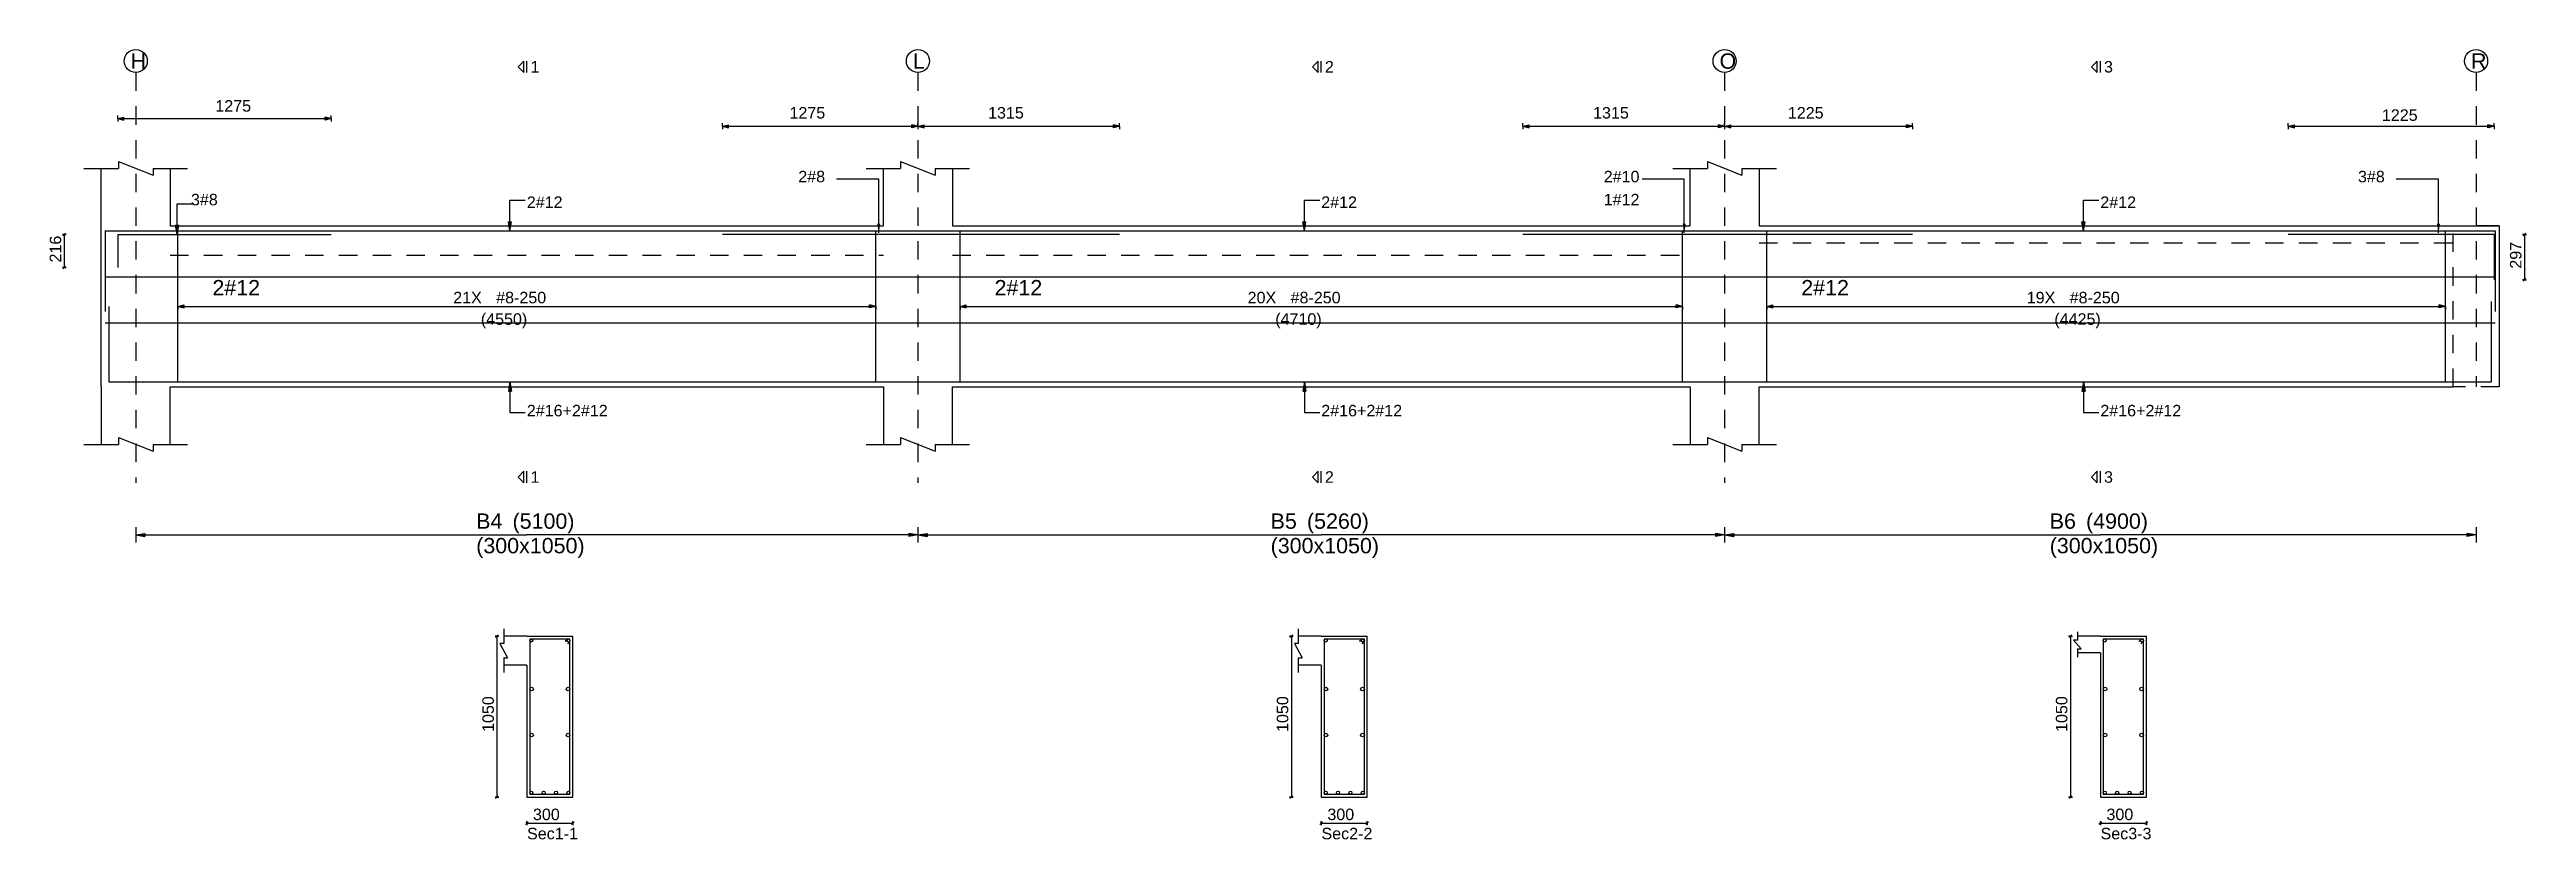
# Model space of a CAD drawing. Extents: x 0 to 98, y 3 to 248.
# Drawn here: x 0.44 to 16.59, y 86.4 to 91.56 of the extents above; entities that cross this region are included whole.
import ezdxf

# ---------------------------------------------------------------- set-up
doc = ezdxf.new("R2010")
doc.units = 0
doc.linetypes.add('ACAD_ISO02W100', pattern=[15, 12, -3])
for name, color, linetype in [('Axisline', 1, 'CONTINUOUS'), ('Axisline_Name', 2, 'CONTINUOUS'), ('Beam_bottombarlabeling', 2, 'CONTINUOUS'), ('Beam_Cross_Label', 4, 'CONTINUOUS'), ('Beam_CrossSection', 2, 'CONTINUOUS'), ('Beam_Dimensions_LS', 3, 'CONTINUOUS'), ('Beam_NameLS', 6, 'CONTINUOUS'), ('Beam_topbarsLabeling', 2, 'CONTINUOUS'), ('dim_all', 7, 'CONTINUOUS'), ('Extra_Topsteel_Labeling', 2, 'CONTINUOUS'), ('Extrabars', 7, 'CONTINUOUS'), ('Longsection', 2, 'CONTINUOUS'), ('main_botbars', 4, 'CONTINUOUS'), ('main_topbars', 4, 'CONTINUOUS'), ('SecondaryBeam', 2, 'CONTINUOUS'), ('SectionLine', 4, 'CONTINUOUS'), ('Sidefacebar', 140, 'CONTINUOUS'), ('Slabline', 253, 'CONTINUOUS'), ('span_dim', 7, 'CONTINUOUS'), ('spanline', 7, 'CONTINUOUS'), ('Stirrup_bar', 1, 'CONTINUOUS'), ('Stirrup_Dia_Spacing', 2, 'CONTINUOUS'), ('Stirrup_Length', 7, 'CONTINUOUS'), ('Stirrup_Numbers', 2, 'CONTINUOUS')]:
    doc.layers.add(name, color=color, linetype=linetype)
doc.styles.add('STRUDS_Arial', font='ARIAL.TTF', dxfattribs={"height": 0.04})

msp = doc.modelspace()

# ---------------------------------------------------------------- texts
at = {"layer": 'Axisline_Name', "style": 'STRUDS_Arial'}
for s, p in [('H', (0.967, 91.43)), ('L', (6.067, 91.43)), ('O', (11.327, 91.43)), ('R', (16.227, 91.43))]:
    msp.add_text(s, height=0.1, dxfattribs=at).set_placement(p)
at = {"layer": 'Beam_bottombarlabeling', "style": 'STRUDS_Arial'}
for p in [(3.55, 89.163), (8.73, 89.163), (13.81, 89.163)]:
    msp.add_text('2#16+2#12', height=0.075, dxfattribs=at).set_placement(p)
at = {"layer": 'Beam_Cross_Label', "style": 'STRUDS_Arial'}
for s, p in [('Sec1-1', (3.5515, 86.405)), ('Sec2-2', (8.7315, 86.405)), ('Sec3-3', (13.8115, 86.405))]:
    msp.add_text(s, height=0.075, dxfattribs=at).set_placement(p)
at = {"layer": 'Beam_Dimensions_LS', "style": 'STRUDS_Arial'}
for p in [(3.22, 88.27), (8.4, 88.27), (13.48, 88.27)]:
    msp.add_text('(300x1050)', height=0.1, dxfattribs=at).set_placement(p)
at = {"layer": 'Beam_NameLS', "style": 'STRUDS_Arial'}
for s, p in [('B4', (3.22, 88.43)), ('B5', (8.4, 88.43)), ('B6', (13.48, 88.43))]:
    msp.add_text(s, height=0.1, dxfattribs=at).set_placement(p)
at = {"layer": 'Beam_topbarsLabeling', "style": 'STRUDS_Arial'}
for p in [(3.55, 90.522), (8.73, 90.522), (13.81, 90.522)]:
    msp.add_text('2#12', height=0.075, dxfattribs=at).set_placement(p)
at = {"layer": 'dim_all', "style": 'STRUDS_Arial'}
for s, p in [('1275', (1.519, 91.15)), ('1275', (5.2625, 91.105)), ('1315', (6.5575, 91.105)), ('1315', (10.5025, 91.105)), ('1315', (10.5025, 91.105)), ('1225', (11.7725, 91.105)), ('1225', (11.7725, 91.105)), ('1225', (15.646, 91.09)), ('300', (3.59, 86.53)), ('300', (8.77, 86.53)), ('300', (13.85, 86.53))]:
    msp.add_text(s, height=0.075, dxfattribs=at).set_placement(p)
for s, p in [('216', (0.514, 90.1664)), ('216', (0.514, 90.1664)), ('297', (16.556, 90.1261)), ('1050', (3.335, 87.105)), ('1050', (8.515, 87.105)), ('1050', (13.595, 87.105))]:
    msp.add_text(s, height=0.075, rotation=90, dxfattribs=at).set_placement(p)
at = {"layer": 'Extra_Topsteel_Labeling', "style": 'STRUDS_Arial'}
for s, p in [('3#8', (1.36, 90.539)), ('2#8', (5.32, 90.689)), ('2#10', (10.572, 90.689)), ('1#12', (10.572, 90.539)), ('3#8', (15.49, 90.689))]:
    msp.add_text(s, height=0.075, dxfattribs=at).set_placement(p)
at = {"layer": 'SectionLine', "style": 'STRUDS_Arial'}
for s, p in [('1', (3.574, 91.405)), ('2', (8.754, 91.405)), ('3', (13.834, 91.405)), ('1', (3.574, 88.73)), ('2', (8.754, 88.73)), ('3', (13.834, 88.73))]:
    msp.add_text(s, height=0.075, dxfattribs=at).set_placement(p)
at = {"layer": 'Sidefacebar', "style": 'STRUDS_Arial'}
for p in [(1.5, 89.952), (6.6, 89.952), (11.86, 89.952)]:
    msp.add_text('2#12', height=0.1, dxfattribs=at).set_placement(p)
at = {"layer": 'span_dim', "style": 'STRUDS_Arial'}
for s, p in [(' (5100) ', (3.418, 88.43)), (' (5260) ', (8.598, 88.43)), (' (4900) ', (13.678, 88.43))]:
    msp.add_text(s, height=0.1, dxfattribs=at).set_placement(p)
at = {"layer": 'Stirrup_Dia_Spacing', "style": 'STRUDS_Arial'}
for p in [(3.35, 89.9), (8.53, 89.9), (13.61, 89.9)]:
    msp.add_text('#8-250', height=0.075, dxfattribs=at).set_placement(p)
at = {"layer": 'Stirrup_Length', "style": 'STRUDS_Arial'}
for s, p in [('(4550)', (3.25, 89.76)), ('(4710)', (8.43, 89.76)), ('(4425)', (13.51, 89.76))]:
    msp.add_text(s, height=0.075, dxfattribs=at).set_placement(p)
at = {"layer": 'Stirrup_Numbers', "style": 'STRUDS_Arial'}
for s, p in [('21X', (3.07, 89.9)), ('20X', (8.25, 89.9)), ('19X', (13.33, 89.9))]:
    msp.add_text(s, height=0.075, dxfattribs=at).set_placement(p)

# ---------------------------------------------------------------- linework, layer by layer
at = {"layer": 'Axisline', "linetype": 'ACAD_ISO02W100', "ltscale": 0.01}
for p, q in [((1, 91.405), (1, 88.73)), ((6.1, 91.405), (6.1, 88.73)), ((11.36, 91.405), (11.36, 88.73)), ((16.26, 91.405), (16.26, 89.355))]:
    msp.add_line(p, q, dxfattribs=at)
at = {"layer": 'Axisline'}
for centre in [(1, 91.48), (6.1, 91.48), (11.36, 91.48), (16.26, 91.48)]:
    msp.add_circle(centre, 0.075, dxfattribs=at)
at = {"layer": 'Beam_bottombarlabeling'}
for p, q in [((3.44, 89.388), (3.43, 89.328)), ((3.43, 89.328), (3.45, 89.328)), ((3.44, 89.388), (3.44, 89.188)), ((3.44, 89.388), (3.45, 89.328)), ((8.62, 89.388), (8.61, 89.328)), ((8.61, 89.328), (8.63, 89.328)), ((8.62, 89.388), (8.62, 89.188)), ((8.62, 89.388), (8.63, 89.328)), ((13.7, 89.388), (13.69, 89.328)), ((13.69, 89.328), (13.71, 89.328)), ((13.7, 89.388), (13.7, 89.188)), ((13.7, 89.388), (13.71, 89.328)), ((3.44, 89.188), (3.54, 89.188)), ((8.62, 89.188), (8.72, 89.188)), ((13.7, 89.188), (13.8, 89.188))]:
    msp.add_line(p, q, dxfattribs=at)
for points in [[(3.44, 89.388), (3.43, 89.328), (3.44, 89.388), (3.45, 89.328)], [(8.62, 89.388), (8.61, 89.328), (8.62, 89.388), (8.63, 89.328)], [(13.7, 89.388), (13.69, 89.328), (13.7, 89.388), (13.71, 89.328)]]:
    msp.add_solid(points, dxfattribs=at)
at = {"layer": 'Beam_CrossSection'}
for p, q in [((3.4, 87.7775), (3.4, 87.6825)), ((3.55, 87.73), (3.4, 87.73)), ((3.55, 87.73), (3.85, 87.73)), ((3.55, 87.73), (3.55, 87.73)), ((3.85, 86.68), (3.85, 87.73)), ((3.85, 87.73), (3.85, 87.73)), ((8.58, 87.7775), (8.58, 87.6825)), ((8.73, 87.73), (8.58, 87.73)), ((8.73, 87.73), (9.03, 87.73)), ((8.73, 87.73), (8.73, 87.73)), ((9.03, 86.68), (9.03, 87.73)), ((9.03, 87.73), (9.03, 87.73)), ((13.66, 87.7025), (13.635, 87.7025)), ((13.635, 87.7025), (13.685, 87.6475)), ((13.66, 87.7575), (13.66, 87.7025)), ((13.81, 87.73), (13.66, 87.73)), ((13.81, 87.73), (14.11, 87.73)), ((13.81, 87.73), (13.81, 87.73)), ((14.11, 86.68), (14.11, 87.73)), ((14.11, 87.73), (14.11, 87.73)), ((3.4, 87.6825), (3.375, 87.6825)), ((3.375, 87.6825), (3.425, 87.5875)), ((3.4, 87.5875), (3.4, 87.4925)), ((3.4, 87.5875), (3.425, 87.5875)), ((3.55, 87.54), (3.4, 87.54)), ((3.55, 87.54), (3.55, 86.68)), ((8.58, 87.6825), (8.555, 87.6825)), ((8.555, 87.6825), (8.605, 87.5875)), ((8.58, 87.5875), (8.58, 87.4925)), ((8.58, 87.5875), (8.605, 87.5875)), ((8.73, 87.54), (8.58, 87.54)), ((8.73, 87.54), (8.73, 86.68)), ((13.66, 87.6475), (13.66, 87.5925)), ((13.66, 87.6475), (13.685, 87.6475)), ((13.81, 87.62), (13.66, 87.62)), ((13.81, 87.62), (13.81, 86.68)), ((3.55, 86.68), (3.85, 86.68)), ((8.73, 86.68), (9.03, 86.68)), ((13.81, 86.68), (14.11, 86.68))]:
    msp.add_line(p, q, dxfattribs=at)
at = {"layer": 'Beam_topbarsLabeling'}
for p, q in [((3.44, 90.372), (3.44, 90.572)), ((3.44, 90.572), (3.54, 90.572)), ((8.62, 90.372), (8.62, 90.572)), ((8.62, 90.572), (8.72, 90.572)), ((13.7, 90.372), (13.7, 90.572)), ((13.7, 90.572), (13.8, 90.572)), ((3.44, 90.372), (3.43, 90.432)), ((3.43, 90.432), (3.45, 90.432)), ((3.44, 90.372), (3.45, 90.432)), ((3.44, 90.432), (3.445, 90.432)), ((8.62, 90.372), (8.61, 90.432)), ((8.61, 90.432), (8.63, 90.432)), ((8.62, 90.372), (8.63, 90.432)), ((8.62, 90.432), (8.625, 90.432)), ((13.7, 90.372), (13.69, 90.432)), ((13.69, 90.432), (13.71, 90.432)), ((13.7, 90.372), (13.71, 90.432)), ((13.7, 90.432), (13.705, 90.432))]:
    msp.add_line(p, q, dxfattribs=at)
for points in [[(3.44, 90.372), (3.43, 90.432), (3.44, 90.372), (3.45, 90.432)], [(8.62, 90.372), (8.61, 90.432), (8.62, 90.372), (8.63, 90.432)], [(13.7, 90.372), (13.69, 90.432), (13.7, 90.372), (13.71, 90.432)]]:
    msp.add_solid(points, dxfattribs=at)
at = {"layer": 'dim_all'}
for p, q in [((0.883, 91.105), (0.883, 91.125)), ((0.883, 91.105), (0.883, 91.1175)), ((0.883, 91.105), (0.883, 91.1175)), ((0.883, 91.105), (0.923, 91.115)), ((0.883, 91.105), (0.883, 91.085)), ((0.883, 91.105), (0.923, 91.095)), ((0.883, 91.105), (0.883, 91.0925)), ((0.883, 91.105), (0.883, 91.0925)), ((0.883, 91.105), (2.275, 91.105)), ((0.923, 91.095), (0.923, 91.115)), ((2.275, 91.105), (2.235, 91.115)), ((2.235, 91.095), (2.235, 91.115)), ((2.275, 91.105), (2.235, 91.095)), ((2.275, 91.105), (2.275, 91.125)), ((2.275, 91.105), (2.275, 91.1175)), ((2.275, 91.105), (2.275, 91.1175)), ((2.275, 91.105), (2.275, 91.085)), ((2.275, 91.105), (2.275, 91.0925)), ((2.275, 91.105), (2.275, 91.0925)), ((4.825, 91.055), (4.825, 91.075)), ((4.825, 91.055), (4.825, 91.0675)), ((4.825, 91.055), (4.825, 91.0675)), ((4.825, 91.055), (4.865, 91.065)), ((4.825, 91.055), (4.825, 91.035)), ((4.825, 91.055), (4.865, 91.045)), ((4.825, 91.055), (4.825, 91.0425)), ((4.825, 91.055), (4.825, 91.0425)), ((4.825, 91.055), (7.415, 91.055)), ((4.865, 91.045), (4.865, 91.065)), ((6.1, 91.055), (6.06, 91.065)), ((6.06, 91.045), (6.06, 91.065)), ((6.1, 91.055), (6.06, 91.065)), ((6.06, 91.045), (6.06, 91.065)), ((6.1, 91.055), (6.06, 91.045)), ((6.1, 91.055), (6.06, 91.045)), ((6.1, 91.055), (6.1, 91.075)), ((6.1, 91.055), (6.1, 91.075)), ((6.1, 91.055), (6.1, 91.075)), ((6.1, 91.055), (6.1, 91.075)), ((6.1, 91.055), (6.1, 91.0675)), ((6.1, 91.055), (6.1, 91.0675)), ((6.1, 91.055), (6.1, 91.0675)), ((6.1, 91.055), (6.1, 91.0675)), ((6.1, 91.055), (6.14, 91.065)), ((6.1, 91.055), (6.14, 91.065)), ((6.1, 91.055), (6.1, 91.035)), ((6.1, 91.055), (6.14, 91.045)), ((6.1, 91.055), (6.1, 91.035)), ((6.1, 91.055), (6.1, 91.0425)), ((6.1, 91.055), (6.1, 91.0425)), ((6.1, 91.055), (6.1, 91.0425)), ((6.1, 91.055), (6.1, 91.0425)), ((6.1, 91.055), (6.1, 91.055)), ((6.1, 91.055), (6.1, 91.035)), ((6.1, 91.055), (6.14, 91.045)), ((6.1, 91.055), (6.1, 91.035)), ((6.14, 91.045), (6.14, 91.065)), ((6.14, 91.045), (6.14, 91.065)), ((7.415, 91.055), (7.375, 91.065)), ((7.375, 91.045), (7.375, 91.065)), ((7.415, 91.055), (7.375, 91.045)), ((7.415, 91.055), (7.415, 91.075)), ((7.415, 91.055), (7.415, 91.0675)), ((7.415, 91.055), (7.415, 91.0675)), ((7.415, 91.055), (7.415, 91.035)), ((7.415, 91.055), (7.415, 91.0425)), ((7.415, 91.055), (7.415, 91.0425)), ((10.045, 91.055), (10.045, 91.075)), ((10.045, 91.055), (10.045, 91.075)), ((10.045, 91.055), (10.045, 91.0675)), ((10.045, 91.055), (10.045, 91.0675)), ((10.045, 91.055), (10.045, 91.0675)), ((10.045, 91.055), (10.045, 91.0675)), ((10.045, 91.055), (10.085, 91.065)), ((10.045, 91.055), (10.085, 91.065)), ((10.045, 91.055), (10.045, 91.035)), ((10.045, 91.055), (10.085, 91.045)), ((10.045, 91.055), (10.045, 91.0425)), ((10.045, 91.055), (10.045, 91.0425)), ((10.045, 91.055), (12.585, 91.055)), ((10.045, 91.055), (10.045, 91.035)), ((10.045, 91.055), (10.085, 91.045)), ((10.045, 91.055), (10.045, 91.0425)), ((10.045, 91.055), (10.045, 91.0425)), ((10.045, 91.055), (12.585, 91.055)), ((10.085, 91.045), (10.085, 91.065)), ((10.085, 91.045), (10.085, 91.065)), ((11.36, 91.055), (11.32, 91.065)), ((11.32, 91.045), (11.32, 91.065)), ((11.36, 91.055), (11.32, 91.065)), ((11.32, 91.045), (11.32, 91.065)), ((11.36, 91.055), (11.32, 91.065)), ((11.32, 91.045), (11.32, 91.065)), ((11.36, 91.055), (11.32, 91.065)), ((11.32, 91.045), (11.32, 91.065)), ((11.36, 91.055), (11.32, 91.045)), ((11.36, 91.055), (11.32, 91.045)), ((11.36, 91.055), (11.32, 91.045)), ((11.36, 91.055), (11.32, 91.045)), ((11.36, 91.055), (11.36, 91.075)), ((11.36, 91.055), (11.36, 91.075)), ((11.36, 91.055), (11.36, 91.075)), ((11.36, 91.055), (11.36, 91.075)), ((11.36, 91.055), (11.36, 91.075)), ((11.36, 91.055), (11.36, 91.075)), ((11.36, 91.055), (11.36, 91.075)), ((11.36, 91.055), (11.36, 91.075)), ((11.36, 91.055), (11.36, 91.0675)), ((11.36, 91.055), (11.36, 91.0675)), ((11.36, 91.055), (11.36, 91.0675)), ((11.36, 91.055), (11.36, 91.0675)), ((11.36, 91.055), (11.36, 91.0675)), ((11.36, 91.055), (11.36, 91.0675)), ((11.36, 91.055), (11.36, 91.0675)), ((11.36, 91.055), (11.36, 91.0675)), ((11.36, 91.055), (11.4, 91.065)), ((11.36, 91.055), (11.4, 91.065)), ((11.36, 91.055), (11.4, 91.065)), ((11.36, 91.055), (11.4, 91.065)), ((11.36, 91.055), (11.36, 91.035)), ((11.36, 91.055), (11.4, 91.045)), ((11.36, 91.055), (11.36, 91.035)), ((11.36, 91.055), (11.36, 91.0425)), ((11.36, 91.055), (11.36, 91.0425)), ((11.36, 91.055), (11.36, 91.0425)), ((11.36, 91.055), (11.36, 91.0425)), ((11.36, 91.055), (11.36, 91.055)), ((11.36, 91.055), (11.36, 91.035)), ((11.36, 91.055), (11.4, 91.045)), ((11.36, 91.055), (11.36, 91.035)), ((11.36, 91.055), (11.36, 91.035)), ((11.36, 91.055), (11.4, 91.045)), ((11.36, 91.055), (11.36, 91.035)), ((11.36, 91.055), (11.36, 91.0425)), ((11.36, 91.055), (11.36, 91.0425)), ((11.36, 91.055), (11.36, 91.0425)), ((11.36, 91.055), (11.36, 91.0425)), ((11.36, 91.055), (11.36, 91.055)), ((11.36, 91.055), (11.36, 91.035)), ((11.36, 91.055), (11.4, 91.045)), ((11.36, 91.055), (11.36, 91.035)), ((11.4, 91.045), (11.4, 91.065)), ((11.4, 91.045), (11.4, 91.065)), ((11.4, 91.045), (11.4, 91.065)), ((11.4, 91.045), (11.4, 91.065)), ((12.585, 91.055), (12.545, 91.065)), ((12.545, 91.045), (12.545, 91.065)), ((12.585, 91.055), (12.545, 91.065)), ((12.545, 91.045), (12.545, 91.065)), ((12.585, 91.055), (12.545, 91.045)), ((12.585, 91.055), (12.545, 91.045)), ((12.585, 91.055), (12.585, 91.075)), ((12.585, 91.055), (12.585, 91.075)), ((12.585, 91.055), (12.585, 91.0675)), ((12.585, 91.055), (12.585, 91.0675)), ((12.585, 91.055), (12.585, 91.0675)), ((12.585, 91.055), (12.585, 91.0675)), ((12.585, 91.055), (12.585, 91.035)), ((12.585, 91.055), (12.585, 91.0425)), ((12.585, 91.055), (12.585, 91.0425)), ((12.585, 91.055), (12.585, 91.035)), ((12.585, 91.055), (12.585, 91.0425)), ((12.585, 91.055), (12.585, 91.0425)), ((15.035, 91.055), (15.035, 91.075)), ((15.035, 91.055), (15.035, 91.0675)), ((15.035, 91.055), (15.035, 91.0675)), ((15.035, 91.055), (15.075, 91.065)), ((15.035, 91.055), (15.035, 91.035)), ((15.035, 91.055), (15.075, 91.045)), ((15.035, 91.055), (15.035, 91.0425)), ((15.035, 91.055), (15.035, 91.0425)), ((15.035, 91.055), (16.377, 91.055)), ((15.075, 91.045), (15.075, 91.065)), ((16.377, 91.055), (16.337, 91.065)), ((16.337, 91.045), (16.337, 91.065)), ((16.377, 91.055), (16.337, 91.045)), ((16.377, 91.055), (16.377, 91.075)), ((16.377, 91.055), (16.377, 91.0675)), ((16.377, 91.055), (16.377, 91.0675)), ((16.377, 91.055), (16.377, 91.035)), ((16.377, 91.055), (16.377, 91.0425)), ((16.377, 91.055), (16.377, 91.0425)), ((0.534, 90.3495), (0.5215, 90.3495)), ((0.534, 90.3495), (0.5215, 90.3495)), ((0.534, 90.3495), (0.5252, 90.3407)), ((0.534, 90.3495), (0.5252, 90.3407)), ((0.534, 90.3495), (0.5428, 90.3584)), ((0.534, 90.3495), (0.5428, 90.3584)), ((0.534, 90.3495), (0.5465, 90.3495)), ((0.534, 90.3495), (0.534, 90.1332)), ((0.534, 90.3495), (0.5465, 90.3495)), ((0.534, 90.3495), (0.534, 90.1332)), ((16.576, 90.3495), (16.5635, 90.3495)), ((16.576, 90.3495), (16.5672, 90.3407)), ((16.576, 90.3495), (16.5848, 90.3584)), ((16.576, 90.3495), (16.5885, 90.3495)), ((16.576, 90.3495), (16.576, 90.0527)), ((0.534, 90.1332), (0.5215, 90.1332)), ((0.534, 90.1332), (0.5215, 90.1332)), ((0.534, 90.1332), (0.5252, 90.1244)), ((0.534, 90.1332), (0.5252, 90.1244)), ((0.534, 90.1332), (0.5428, 90.142)), ((0.534, 90.1332), (0.5428, 90.142)), ((0.534, 90.1332), (0.5465, 90.1332)), ((0.534, 90.1332), (0.5465, 90.1332)), ((16.576, 90.0527), (16.5635, 90.0527)), ((16.576, 90.0527), (16.5672, 90.0438)), ((16.576, 90.0527), (16.5848, 90.0615)), ((16.576, 90.0527), (16.5885, 90.0527)), ((3.355, 87.73), (3.3425, 87.73)), ((3.355, 87.73), (3.3462, 87.7212)), ((3.355, 87.73), (3.3638, 87.7388)), ((3.355, 87.73), (3.3675, 87.73)), ((3.355, 87.73), (3.355, 86.68)), ((8.535, 87.73), (8.5225, 87.73)), ((8.535, 87.73), (8.5262, 87.7212)), ((8.535, 87.73), (8.5438, 87.7388)), ((8.535, 87.73), (8.5475, 87.73)), ((8.535, 87.73), (8.535, 86.68)), ((13.615, 87.73), (13.6025, 87.73)), ((13.615, 87.73), (13.6062, 87.7212)), ((13.615, 87.73), (13.6238, 87.7388)), ((13.615, 87.73), (13.6275, 87.73)), ((13.615, 87.73), (13.615, 86.68)), ((3.355, 86.68), (3.3425, 86.68)), ((3.355, 86.68), (3.3462, 86.6712)), ((3.355, 86.68), (3.3638, 86.6888)), ((3.355, 86.68), (3.3675, 86.68)), ((8.535, 86.68), (8.5225, 86.68)), ((8.535, 86.68), (8.5262, 86.6712)), ((8.535, 86.68), (8.5438, 86.6888)), ((8.535, 86.68), (8.5475, 86.68)), ((13.615, 86.68), (13.6025, 86.68)), ((13.615, 86.68), (13.6062, 86.6712)), ((13.615, 86.68), (13.6238, 86.6888)), ((13.615, 86.68), (13.6275, 86.68)), ((3.55, 86.51), (3.5412, 86.5012)), ((3.55, 86.51), (3.55, 86.5225)), ((3.55, 86.51), (3.5588, 86.5188)), ((3.55, 86.51), (3.55, 86.4975)), ((3.55, 86.51), (3.85, 86.51)), ((3.85, 86.51), (3.8412, 86.5012)), ((3.85, 86.51), (3.85, 86.5225)), ((3.85, 86.51), (3.8588, 86.5188)), ((3.85, 86.51), (3.85, 86.4975)), ((8.73, 86.51), (8.7212, 86.5012)), ((8.73, 86.51), (8.73, 86.5225)), ((8.73, 86.51), (8.7388, 86.5188)), ((8.73, 86.51), (8.73, 86.4975)), ((8.73, 86.51), (9.03, 86.51)), ((9.03, 86.51), (9.0212, 86.5012)), ((9.03, 86.51), (9.03, 86.5225)), ((9.03, 86.51), (9.0388, 86.5188)), ((9.03, 86.51), (9.03, 86.4975)), ((13.81, 86.51), (13.8012, 86.5012)), ((13.81, 86.51), (13.81, 86.5225)), ((13.81, 86.51), (13.8188, 86.5188)), ((13.81, 86.51), (13.81, 86.4975)), ((13.81, 86.51), (14.11, 86.51)), ((14.11, 86.51), (14.1012, 86.5012)), ((14.11, 86.51), (14.11, 86.5225)), ((14.11, 86.51), (14.1188, 86.5188)), ((14.11, 86.51), (14.11, 86.4975))]:
    msp.add_line(p, q, dxfattribs=at)
for points in [[(0.883, 91.105), (0.923, 91.115), (0.883, 91.105), (0.923, 91.095)], [(2.275, 91.105), (2.235, 91.115), (2.275, 91.105), (2.235, 91.095)], [(4.825, 91.055), (4.865, 91.065), (4.825, 91.055), (4.865, 91.045)], [(6.1, 91.055), (6.06, 91.065), (6.1, 91.055), (6.06, 91.045)], [(6.1, 91.055), (6.06, 91.065), (6.1, 91.055), (6.06, 91.045)], [(6.1, 91.055), (6.14, 91.065), (6.1, 91.055), (6.14, 91.045)], [(6.1, 91.055), (6.14, 91.065), (6.1, 91.055), (6.14, 91.045)], [(7.415, 91.055), (7.375, 91.065), (7.415, 91.055), (7.375, 91.045)], [(10.045, 91.055), (10.085, 91.065), (10.045, 91.055), (10.085, 91.045)], [(10.045, 91.055), (10.085, 91.065), (10.045, 91.055), (10.085, 91.045)], [(11.36, 91.055), (11.32, 91.065), (11.36, 91.055), (11.32, 91.045)], [(11.36, 91.055), (11.32, 91.065), (11.36, 91.055), (11.32, 91.045)], [(11.36, 91.055), (11.32, 91.065), (11.36, 91.055), (11.32, 91.045)], [(11.36, 91.055), (11.32, 91.065), (11.36, 91.055), (11.32, 91.045)], [(11.36, 91.055), (11.4, 91.065), (11.36, 91.055), (11.4, 91.045)], [(11.36, 91.055), (11.4, 91.065), (11.36, 91.055), (11.4, 91.045)], [(11.36, 91.055), (11.4, 91.065), (11.36, 91.055), (11.4, 91.045)], [(11.36, 91.055), (11.4, 91.065), (11.36, 91.055), (11.4, 91.045)], [(12.585, 91.055), (12.545, 91.065), (12.585, 91.055), (12.545, 91.045)], [(12.585, 91.055), (12.545, 91.065), (12.585, 91.055), (12.545, 91.045)], [(15.035, 91.055), (15.075, 91.065), (15.035, 91.055), (15.075, 91.045)], [(16.377, 91.055), (16.337, 91.065), (16.377, 91.055), (16.337, 91.045)]]:
    msp.add_solid(points, dxfattribs=at)
at = {"layer": 'Extra_Topsteel_Labeling'}
for p, q in [((5.845, 90.709), (5.57, 90.709)), ((5.845, 90.359), (5.845, 90.709)), ((11.097, 90.709), (10.822, 90.709)), ((11.097, 90.359), (11.097, 90.709)), ((16.015, 90.709), (15.74, 90.709)), ((16.015, 90.359), (16.015, 90.709)), ((1.27, 90.349), (1.27, 90.549)), ((1.27, 90.549), (1.37, 90.549)), ((1.27, 90.349), (1.26, 90.409)), ((1.26, 90.409), (1.28, 90.409)), ((1.27, 90.349), (1.28, 90.409)), ((1.27, 90.409), (1.275, 90.409))]:
    msp.add_line(p, q, dxfattribs=at)
for points in [[(1.27, 90.349), (1.26, 90.409), (1.27, 90.349), (1.28, 90.409)], [(5.845, 90.359), (5.835, 90.419), (5.845, 90.359), (5.855, 90.419)], [(11.097, 90.359), (11.087, 90.419), (11.097, 90.359), (11.107, 90.419)], [(16.015, 90.359), (16.005, 90.419), (16.015, 90.359), (16.025, 90.419)]]:
    msp.add_solid(points, dxfattribs=at)
at = {"layer": 'Extrabars'}
for p, q in [((0.883, 90.3495), (0.883, 90.1332)), ((0.883, 90.3495), (2.275, 90.3495)), ((7.415, 90.3495), (4.825, 90.3495)), ((12.585, 90.3495), (10.045, 90.3495)), ((12.585, 90.3495), (10.045, 90.3495)), ((16.377, 90.3495), (15.035, 90.3495)), ((16.377, 90.3495), (16.377, 90.0527))]:
    msp.add_line(p, q, dxfattribs=at)
at = {"layer": 'Longsection'}
for p, q in [((0.6625, 90.78), (0.775, 90.78)), ((0.6625, 90.78), (0.8875, 90.78)), ((0.775, 90.405), (0.775, 90.78)), ((0.8875, 90.825), (0.8875, 90.78)), ((0.8875, 90.825), (1.1125, 90.735)), ((1.1125, 90.78), (1.1125, 90.735)), ((1.1125, 90.78), (1.3375, 90.78)), ((1.225, 90.78), (1.225, 90.405)), ((5.7625, 90.78), (5.875, 90.78)), ((5.7625, 90.78), (5.9875, 90.78)), ((5.875, 90.405), (5.875, 90.78)), ((5.9875, 90.825), (5.9875, 90.78)), ((5.9875, 90.825), (6.2125, 90.735)), ((6.2125, 90.78), (6.2125, 90.735)), ((6.2125, 90.78), (6.4375, 90.78)), ((6.325, 90.78), (6.325, 90.405)), ((11.0225, 90.78), (11.135, 90.78)), ((11.0225, 90.78), (11.2475, 90.78)), ((11.135, 90.405), (11.135, 90.78)), ((11.2475, 90.825), (11.2475, 90.78)), ((11.2475, 90.825), (11.4725, 90.735)), ((11.4725, 90.78), (11.4725, 90.735)), ((11.4725, 90.78), (11.6975, 90.78)), ((11.585, 90.78), (11.585, 90.405)), ((0.775, 89.355), (0.775, 90.405)), ((1, 90.405), (1, 90.405)), ((1.225, 90.405), (5.875, 90.405)), ((6.325, 90.405), (11.135, 90.405)), ((11.585, 90.405), (16.41, 90.405)), ((16.41, 90.405), (16.26, 90.405)), ((16.41, 90.405), (16.41, 89.355)), ((0.775, 89.355), (0.775, 88.98)), ((1.225, 88.98), (1.225, 89.355)), ((1.225, 89.355), (5.875, 89.355)), ((5.875, 89.355), (5.875, 88.98)), ((6.325, 88.98), (6.325, 89.355)), ((6.325, 89.355), (11.135, 89.355)), ((11.135, 89.355), (11.135, 88.98)), ((11.585, 88.98), (11.585, 89.355)), ((11.585, 89.355), (16.11, 89.355)), ((0.8875, 89.025), (0.8875, 88.98)), ((0.8875, 89.025), (1.1125, 88.935)), ((5.9875, 89.025), (5.9875, 88.98)), ((5.9875, 89.025), (6.2125, 88.935)), ((11.2475, 89.025), (11.2475, 88.98)), ((11.2475, 89.025), (11.4725, 88.935)), ((0.6625, 88.98), (0.775, 88.98)), ((0.6625, 88.98), (0.8875, 88.98)), ((1.1125, 88.98), (1.1125, 88.935)), ((1.1125, 88.98), (1.3375, 88.98)), ((5.7625, 88.98), (5.875, 88.98)), ((5.7625, 88.98), (5.9875, 88.98)), ((6.2125, 88.98), (6.2125, 88.935)), ((6.2125, 88.98), (6.4375, 88.98)), ((11.0225, 88.98), (11.135, 88.98)), ((11.0225, 88.98), (11.2475, 88.98)), ((11.4725, 88.98), (11.4725, 88.935)), ((11.4725, 88.98), (11.6975, 88.98))]:
    msp.add_line(p, q, dxfattribs=at)
at = {"layer": 'main_botbars'}
for p, q in [((0.8, 90.372), (0.8, 89.847)), ((0.8, 90.372), (6.3, 90.372)), ((5.9, 90.372), (11.56, 90.372)), ((11.16, 90.372), (16.385, 90.372)), ((16.385, 90.372), (16.385, 89.847)), ((0.825, 89.88), (0.825, 89.388)), ((16.36, 89.388), (16.36, 89.913)), ((0.825, 89.388), (6.275, 89.388)), ((5.925, 89.388), (5.925, 89.388)), ((5.925, 89.388), (11.535, 89.388)), ((6.275, 89.388), (6.275, 89.388)), ((11.185, 89.388), (16.36, 89.388))]:
    msp.add_line(p, q, dxfattribs=at)
for centre in [(3.5787, 86.7088), (3.6596, 86.7088), (3.7404, 86.7088), (3.8213, 86.7088), (8.7587, 86.7088), (8.8396, 86.7088), (8.9204, 86.7088), (9.0013, 86.7088), (13.8387, 86.7088), (13.9196, 86.7088), (14.0004, 86.7088), (14.0812, 86.7088)]:
    msp.add_circle(centre, 0.01, dxfattribs=at)
at = {"layer": 'main_topbars'}
for centre in [(3.5787, 87.7012), (3.8213, 87.7012), (8.7587, 87.7012), (9.0013, 87.7012), (13.8387, 87.7012), (14.0812, 87.7012)]:
    msp.add_circle(centre, 0.01, dxfattribs=at)
at = {"layer": 'SecondaryBeam', "linetype": 'ACAD_ISO02W100', "ltscale": 0.01}
for p, q in [((16.11, 90.405), (16.41, 90.405)), ((16.11, 89.355), (16.11, 90.405)), ((16.41, 90.405), (16.41, 89.355)), ((16.41, 89.355), (16.11, 89.355))]:
    msp.add_line(p, q, dxfattribs=at)
at = {"layer": 'SectionLine'}
for p, q in [((3.53, 91.48), (3.4925, 91.4425)), ((3.53, 91.405), (3.4925, 91.4425)), ((3.53, 91.405), (3.53, 91.48)), ((3.55, 91.405), (3.55, 91.48)), ((8.71, 91.48), (8.6725, 91.4425)), ((8.71, 91.405), (8.6725, 91.4425)), ((8.71, 91.405), (8.71, 91.48)), ((8.73, 91.405), (8.73, 91.48)), ((13.79, 91.48), (13.7525, 91.4425)), ((13.79, 91.405), (13.7525, 91.4425)), ((13.79, 91.405), (13.79, 91.48)), ((13.81, 91.405), (13.81, 91.48)), ((3.53, 88.805), (3.4925, 88.7675)), ((3.53, 88.73), (3.4925, 88.7675)), ((3.53, 88.73), (3.53, 88.805)), ((3.55, 88.73), (3.55, 88.805)), ((8.71, 88.805), (8.6725, 88.7675)), ((8.71, 88.73), (8.6725, 88.7675)), ((8.71, 88.73), (8.71, 88.805)), ((8.73, 88.73), (8.73, 88.805)), ((13.79, 88.805), (13.7525, 88.7675)), ((13.79, 88.73), (13.7525, 88.7675)), ((13.79, 88.73), (13.79, 88.805)), ((13.81, 88.73), (13.81, 88.805))]:
    msp.add_line(p, q, dxfattribs=at)
at = {"layer": 'Sidefacebar'}
for p, q in [((0.8, 90.072), (6.3, 90.072)), ((5.9, 90.072), (11.56, 90.072)), ((11.16, 90.072), (16.385, 90.072)), ((0.8, 89.772), (6.3, 89.772)), ((5.9, 89.772), (11.56, 89.772)), ((11.16, 89.772), (16.385, 89.772))]:
    msp.add_line(p, q, dxfattribs=at)
for centre in [(3.581, 87.385), (3.819, 87.385), (8.761, 87.385), (8.999, 87.385), (13.841, 87.385), (14.079, 87.385), (3.581, 87.085), (3.819, 87.085), (8.761, 87.085), (8.999, 87.085), (13.841, 87.085), (14.079, 87.085)]:
    msp.add_circle(centre, 0.012, dxfattribs=at)
at = {"layer": 'Slabline', "linetype": 'ACAD_ISO02W100', "ltscale": 0.01}
for p, q in [((11.585, 90.295), (16.11, 90.295)), ((1.225, 90.215), (5.875, 90.215)), ((6.325, 90.215), (11.135, 90.215))]:
    msp.add_line(p, q, dxfattribs=at)
at = {"layer": 'spanline'}
for p, q in [((1, 88.44), (1, 88.34)), ((1, 88.39), (1.06, 88.4)), ((1, 88.39), (3.55, 88.39)), ((1, 88.39), (1.06, 88.38)), ((1.06, 88.4), (1.06, 88.38)), ((6.1, 88.39), (3.55, 88.39)), ((6.1, 88.39), (6.04, 88.4)), ((6.04, 88.4), (6.04, 88.38)), ((6.1, 88.39), (6.04, 88.38)), ((6.1, 88.44), (6.1, 88.34)), ((6.1, 88.44), (6.1, 88.34)), ((6.1, 88.39), (6.16, 88.4)), ((6.1, 88.39), (8.73, 88.39)), ((6.1, 88.39), (6.16, 88.38)), ((6.16, 88.4), (6.16, 88.38)), ((11.36, 88.39), (8.73, 88.39)), ((11.36, 88.39), (11.3, 88.4)), ((11.3, 88.4), (11.3, 88.38)), ((11.36, 88.39), (11.3, 88.38)), ((11.36, 88.44), (11.36, 88.34)), ((11.36, 88.44), (11.36, 88.34)), ((11.36, 88.39), (11.42, 88.4)), ((11.36, 88.39), (13.81, 88.39)), ((11.36, 88.39), (11.42, 88.38)), ((11.42, 88.4), (11.42, 88.38)), ((16.26, 88.39), (13.81, 88.39)), ((16.26, 88.39), (16.2, 88.4)), ((16.2, 88.4), (16.2, 88.38)), ((16.26, 88.39), (16.2, 88.38)), ((16.26, 88.44), (16.26, 88.34))]:
    msp.add_line(p, q, dxfattribs=at)
for points in [[(1, 88.39), (1.06, 88.4), (1, 88.39), (1.06, 88.38)], [(6.1, 88.39), (6.04, 88.4), (6.1, 88.39), (6.04, 88.38)], [(6.1, 88.39), (6.16, 88.4), (6.1, 88.39), (6.16, 88.38)], [(11.36, 88.39), (11.3, 88.4), (11.36, 88.39), (11.3, 88.38)], [(11.36, 88.39), (11.42, 88.4), (11.36, 88.39), (11.42, 88.38)], [(16.26, 88.39), (16.2, 88.4), (16.26, 88.39), (16.2, 88.38)]]:
    msp.add_solid(points, dxfattribs=at)
at = {"layer": 'Stirrup_bar'}
for p, q in [((1.275, 89.388), (1.275, 90.372)), ((5.825, 89.388), (5.825, 90.372)), ((6.375, 89.388), (6.375, 90.372)), ((11.085, 89.388), (11.085, 90.372)), ((11.635, 89.388), (11.635, 90.372)), ((16.06, 89.388), (16.06, 90.372)), ((3.5688, 87.7113), (3.5688, 86.6988)), ((3.5688, 87.7113), (3.8312, 87.7113)), ((3.8142, 87.7083), (3.8, 87.6942)), ((3.8312, 86.6988), (3.8312, 87.7113)), ((8.7487, 87.7113), (8.7487, 86.6988)), ((8.7487, 87.7113), (9.0113, 87.7113)), ((8.9942, 87.7083), (8.98, 87.6942)), ((9.0113, 86.6988), (9.0113, 87.7113)), ((13.8287, 87.7113), (13.8287, 86.6988)), ((13.8287, 87.7113), (14.0912, 87.7113)), ((14.0742, 87.7083), (14.06, 87.6942)), ((14.0912, 86.6988), (14.0912, 87.7113)), ((3.8283, 87.6942), (3.8142, 87.68)), ((9.0083, 87.6942), (8.9942, 87.68)), ((14.0883, 87.6942), (14.0742, 87.68)), ((3.5688, 86.6988), (3.8312, 86.6988)), ((8.7487, 86.6988), (9.0113, 86.6988)), ((13.8287, 86.6988), (14.0912, 86.6988))]:
    msp.add_line(p, q, dxfattribs=at)
at = {"layer": 'Stirrup_Length'}
for p, q in [((1.275, 89.88), (1.275, 89.9)), ((1.275, 89.88), (1.315, 89.89)), ((1.275, 89.88), (5.825, 89.88)), ((1.275, 89.88), (1.275, 89.86)), ((1.275, 89.88), (1.315, 89.87)), ((1.315, 89.87), (1.315, 89.89)), ((5.825, 89.88), (5.785, 89.89)), ((5.785, 89.87), (5.785, 89.89)), ((5.825, 89.88), (5.785, 89.87)), ((5.825, 89.88), (5.825, 89.9)), ((5.825, 89.88), (5.825, 89.86)), ((6.375, 89.88), (6.375, 89.9)), ((6.375, 89.88), (6.415, 89.89)), ((6.375, 89.88), (11.085, 89.88)), ((6.375, 89.88), (6.375, 89.86)), ((6.375, 89.88), (6.415, 89.87)), ((6.415, 89.87), (6.415, 89.89)), ((11.085, 89.88), (11.045, 89.89)), ((11.045, 89.87), (11.045, 89.89)), ((11.085, 89.88), (11.045, 89.87)), ((11.085, 89.88), (11.085, 89.9)), ((11.085, 89.88), (11.085, 89.86)), ((11.635, 89.88), (11.635, 89.9)), ((11.635, 89.88), (11.675, 89.89)), ((11.635, 89.88), (16.06, 89.88)), ((11.635, 89.88), (11.635, 89.86)), ((11.635, 89.88), (11.675, 89.87)), ((11.675, 89.87), (11.675, 89.89)), ((16.06, 89.88), (16.02, 89.89)), ((16.02, 89.87), (16.02, 89.89)), ((16.06, 89.88), (16.02, 89.87)), ((16.06, 89.88), (16.06, 89.9)), ((16.06, 89.88), (16.06, 89.86))]:
    msp.add_line(p, q, dxfattribs=at)
for points in [[(1.275, 89.88), (1.315, 89.89), (1.275, 89.88), (1.315, 89.87)], [(5.825, 89.88), (5.785, 89.89), (5.825, 89.88), (5.785, 89.87)], [(6.375, 89.88), (6.415, 89.89), (6.375, 89.88), (6.415, 89.87)], [(11.085, 89.88), (11.045, 89.89), (11.085, 89.88), (11.045, 89.87)], [(11.635, 89.88), (11.675, 89.89), (11.635, 89.88), (11.675, 89.87)], [(16.06, 89.88), (16.02, 89.89), (16.06, 89.88), (16.02, 89.87)]]:
    msp.add_solid(points, dxfattribs=at)

msp.set_redraw_order([(e.dxf.handle, doc.entitydb.next_handle()) for e in msp.query("TEXT MTEXT ATTDEF DIMENSION ARC_DIMENSION")])  # texts and dimensions are drawn at this point

doc.saveas('drawing.dxf')
